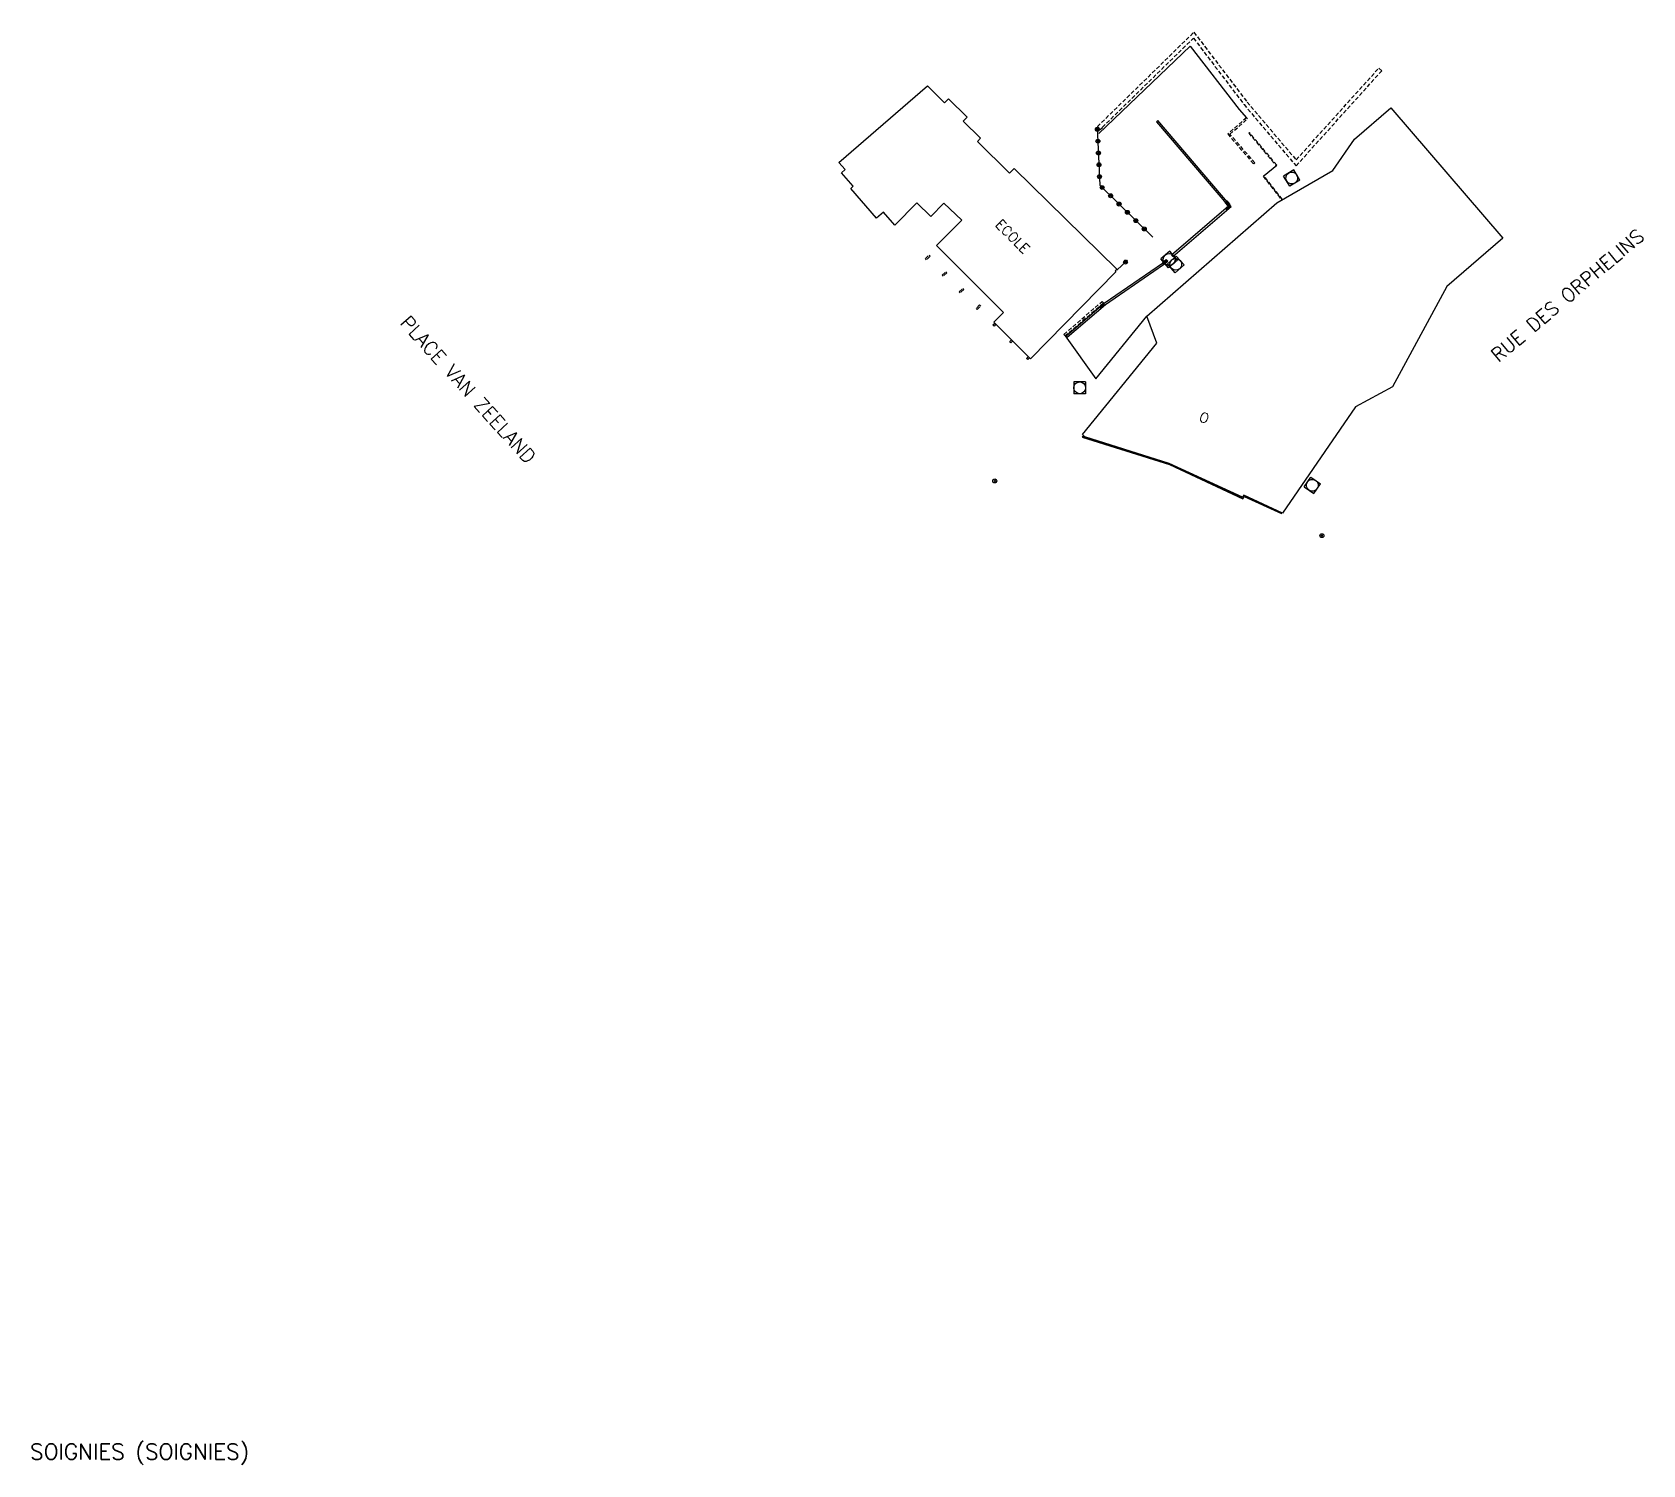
# Model space of a CAD drawing. Header units: millimetres. Extents: x 128000 to 128900, y 140262 to 140987.
# Drawn here: x 128655.7 to 128860, y 140762 to 140943.8 of the extents above; entities that cross this region are included whole.
import ezdxf
from ezdxf.enums import TextEntityAlignment as Align

# ---------------------------------------------------------------- set-up
doc = ezdxf.new("R2010")
doc.units = ezdxf.units.MM
doc.linetypes.add('DASHED', pattern=[0.75, 0.5, -0.25])
doc.layers.get('0').update_dxf_attribs({"linetype": 'CONTINUOUS'})
for name, color, linetype in [('W0003', 5, 'CONTINUOUS'), ('W0006', 2, 'CONTINUOUS'), ('W0008', 7, 'CONTINUOUS'), ('W0100', 7, 'CONTINUOUS'), ('W0105', 7, 'CONTINUOUS'), ('W0112', 1, 'DASHED'), ('W0322', 7, 'CONTINUOUS'), ('W0400', 7, 'CONTINUOUS'), ('W0411', 7, 'CONTINUOUS'), ('W0420', 7, 'CONTINUOUS'), ('W0856', 7, 'CONTINUOUS'), ('W0980', 7, 'CONTINUOUS'), ('W0989', 7, 'CONTINUOUS'), ('W0991', 7, 'CONTINUOUS')]:
    doc.layers.add(name, color=color, linetype=linetype)
doc.styles.get("Standard").update_dxf_attribs({"font": 'romans.shx', "width": 0.85})

msp = doc.modelspace()

# ---------------------------------------------------------------- texts
at = {"layer": 'W0980'}
msp.add_text('SOIGNIES (SOIGNIES)', height=2, dxfattribs=at).set_placement((128669.35, 140763.56), align=Align.MIDDLE)
at = {"layer": 'W0989'}
for s, rotation, p in [('RUE DES ORPHELINS', 40.3055, (128841.13, 140902.48)), ('PLACE VAN ZEELAND', 312.0476, (128702.92, 140907.41))]:
    msp.add_text(s, height=1.75, rotation=rotation, dxfattribs=at).set_placement(p, align=Align.MIDDLE_LEFT)
at = {"layer": 'W0991'}
for s, rotation, p in [('ECOLE', 314.9533, (128779.64, 140917.43)), ('O', 338.487, (128804.16, 140894.29))]:
    msp.add_text(s, height=1.25, rotation=rotation, dxfattribs=at).set_placement(p, align=Align.CENTER)

# ---------------------------------------------------------------- blocks, each defined once
blk = doc.blocks.new('T420')
for p, q in [((0.75, 0.75), (-0.75, 0.75)), ((-0.75, 0.75), (-0.75, -0.75)), ((0.75, 0.75), (0.75, -0.75)), ((0.75, -0.75), (-0.75, -0.75))]:
    blk.add_line(p, q)
blk.add_ellipse((0, 0), major_axis=(-0.53, 0.53), ratio=1, start_param=3.926991, end_param=10.210176)
blk = doc.blocks.new('T400')
for p, q in [((-0.15, 0.3), (0.15, 0.3)), ((-0.15, -0.25), (-0.15, 0.3)), ((-0.15, 0.15), (0.15, 0.15)), ((-0.15, 0), (0.15, 0)), ((0.15, 0.3), (0.15, -0.25)), ((-0.15, -0.15), (0.15, -0.15)), ((-0.15, -0.25), (-0.15, -0.3)), ((-0.15, -0.3), (0.15, -0.3)), ((0.15, -0.3), (0.15, -0.25))]:
    blk.add_line(p, q)
blk = doc.blocks.new('T856')
for p, q in [((-0.125, 0), (0.125, 0)), ((0, 0.125), (0, -0.125))]:
    blk.add_line(p, q)
blk.add_ellipse((0, 0), major_axis=(-0.177, 0.177), ratio=1, start_param=3.9269908, end_param=10.2101761)
blk = doc.blocks.new('t322o')
at = {"color": 0, "linetype": 'Continuous'}
for radius in [0.25, 0.15]:
    blk.add_circle((0, 0), radius, dxfattribs=at)

# ---------------------------------------------------------------- linework, layer by layer
at = {"layer": 'W0003'}
for points in [[(128800.4, 140915.31), (128807.81, 140921.68), (128798.52, 140932.56), (128798.33, 140932.39), (128807.46, 140921.71), (128800.24, 140915.5)], [(128799.23, 140914.29), (128791.86, 140909.21), (128786.98, 140905.04), (128786.82, 140905.23), (128791.7, 140909.41), (128799.08, 140914.5)]]:
    msp.add_lwpolyline(points, close=True, dxfattribs=at)
at = {"layer": 'W0006'}
msp.add_lwpolyline([(128791.01, 140930.93), (128802.6, 140942.01), (128808.82, 140933.99), (128809.75, 140932.93)], dxfattribs=at)
at = {"layer": 'W0008'}
msp.add_lwpolyline([(128786.76, 140905.25), (128790.62, 140899.81), (128797.1, 140907.75)], dxfattribs=at)
at = {"layer": 'W0100'}
for points in [[(128769.28, 140936.98), (128771.46, 140934.83), (128771.95, 140935.32), (128774.3, 140932.99), (128773.82, 140932.5), (128775.99, 140930.36), (128775.61, 140929.92), (128779.7, 140925.9), (128780.29, 140926.5), (128793.28, 140913.71), (128793.08, 140913.5), (128793.19, 140913.39), (128782.34, 140902.35), (128777.71, 140906.99), (128778.94, 140908.22), (128770.44, 140916.74), (128773.62, 140919.92), (128771.36, 140922.1), (128769.7, 140920.39), (128767.91, 140922.13), (128765.15, 140919.29), (128763.69, 140920.96), (128762.83, 140920.2), (128759.54, 140923.97), (128759.87, 140924.26), (128758.39, 140925.96), (128758.84, 140926.35), (128758.05, 140927.25)], [(128828.06, 140934.2), (128842.25, 140917.66), (128835.14, 140911.5), (128828.25, 140898.78), (128823.59, 140896.25), (128814.31, 140882.77), (128809.42, 140885.03), (128809.22, 140884.78), (128799.95, 140889.07), (128789.26, 140892.44), (128788.95, 140892.76), (128798.39, 140904.33), (128797.1, 140907.75), (128813.61, 140922.13), (128820.7, 140926.25), (128823.46, 140930.21)]]:
    msp.add_lwpolyline(points, close=True, dxfattribs=at)
at = {"layer": 'W0105'}
msp.add_lwpolyline([(128811.99, 140925.61), (128813.58, 140926.93)], dxfattribs=at)
at = {"layer": 'W0112'}
for points in [[(128790.83, 140931.8), (128803.07, 140943.78), (128809.83, 140934.91), (128816.05, 140927.59), (128826.54, 140939.24)], [(128790.83, 140931.8), (128791.19, 140931.44), (128791.47, 140931.71), (128791.46, 140931.72), (128803.02, 140943.03), (128809.44, 140934.59), (128816.04, 140926.83), (128826.91, 140938.9), (128826.54, 140939.24)], [(128777.97, 140906.73), (128777.72, 140906.5), (128777.58, 140906.64), (128777.83, 140906.87)], [(128780.09, 140904.61), (128779.85, 140904.39), (128779.71, 140904.54), (128779.94, 140904.76)], [(128782.22, 140902.48), (128781.99, 140902.26), (128781.85, 140902.4), (128782.08, 140902.62)]]:
    msp.add_lwpolyline(points, dxfattribs=at)
for points in [[(128809.75, 140932.93), (128807.36, 140930.87), (128810.66, 140927.07), (128810.81, 140927.2), (128807.64, 140930.85), (128809.88, 140932.78)], [(128813.58, 140926.93), (128810.11, 140931.05), (128810.03, 140930.98), (128813.5, 140926.87)], [(128811.87, 140925.51), (128814.19, 140922.52), (128814.26, 140922.58), (128811.95, 140925.57)], [(128769.61, 140915.35), (128769.16, 140914.92), (128769.02, 140915.07), (128769.48, 140915.5)], [(128771.74, 140913.24), (128771.29, 140912.82), (128771.15, 140912.96), (128771.6, 140913.39)], [(128773.89, 140911.13), (128773.43, 140910.71), (128773.3, 140910.85), (128773.75, 140911.28)], [(128775.58, 140908.59), (128776.04, 140909.04), (128775.9, 140909.18), (128775.44, 140908.74)], [(128791.6, 140909.44), (128786.76, 140905.25), (128786.59, 140905.44), (128791.44, 140909.63)]]:
    msp.add_lwpolyline(points, close=True, dxfattribs=at)
at = {"layer": 'W0322'}
for points in [[(128790.82, 140931.69), (128791.15, 140924.37), (128797.85, 140917.77)], [(128793.31, 140913.58), (128794.64, 140914.84)]]:
    msp.add_lwpolyline(points, dxfattribs=at)
at = {"layer": 'W0411'}
msp.add_lwpolyline([(128788.92, 140892.39), (128799.97, 140888.95), (128809.26, 140884.59), (128809.45, 140884.88), (128814.2, 140882.7), (128814.24, 140882.79), (128809.41, 140885.01), (128809.22, 140884.71), (128800, 140889.04), (128788.95, 140892.49)], close=True, dxfattribs=at)

# ---------------------------------------------------------------- block references
at = {"layer": 'W0322'}
for p, rotation in [((128790.83, 140931.46), 272.5901080084796), ((128790.9, 140929.96), 272.5901080084796), ((128790.97, 140928.46), 272.5901080084796), ((128791.04, 140926.96), 272.5901080084796), ((128791.1, 140925.46), 272.5901080084796), ((128791.44, 140924.08), 315.4170378366867), ((128792.51, 140923.03), 315.4170378366867), ((128793.58, 140921.98), 315.4170378366867), ((128794.64, 140920.93), 315.4170378366867), ((128795.71, 140919.87), 315.4170378366867), ((128796.78, 140918.82), 315.4170378366867), ((128794.4, 140914.61), 43.62798212476014)]:
    msp.add_blockref('t322o', p, dxfattribs=dict(at, rotation=rotation))
at = {"layer": 'W0400'}
for p, rotation in [((128807.32, 140922.05), 40.01608377902508), ((128807.41, 140921.51), 311.0455170266165), ((128799.43, 140914.64), 310.1211516048219), ((128791.42, 140909.04), 311.0373913348606)]:
    msp.add_blockref('T400', p, dxfattribs=dict(at, rotation=rotation))
at = {"layer": 'W0420'}
for p, rotation in [((128815.49, 140925.28), 301.2323221802619), ((128799.94, 140914.94), 311.0835576877698), ((128800.77, 140914.33), 311.0962974940792), ((128818.1, 140886.3), 145.4903643377649)]:
    msp.add_blockref('T420', p, dxfattribs=dict(at, rotation=rotation))
msp.add_blockref('T420', (128788.59, 140898.67), dxfattribs=at)
at = {"layer": 'W0856'}
for p in [(128777.81, 140886.85), (128819.31, 140879.91)]:
    msp.add_blockref('T856', p, dxfattribs=at)

msp.set_redraw_order([(e.dxf.handle, doc.entitydb.next_handle()) for e in msp.query("TEXT MTEXT ATTDEF DIMENSION ARC_DIMENSION")])  # texts and dimensions are drawn at this point

doc.saveas('drawing.dxf')
